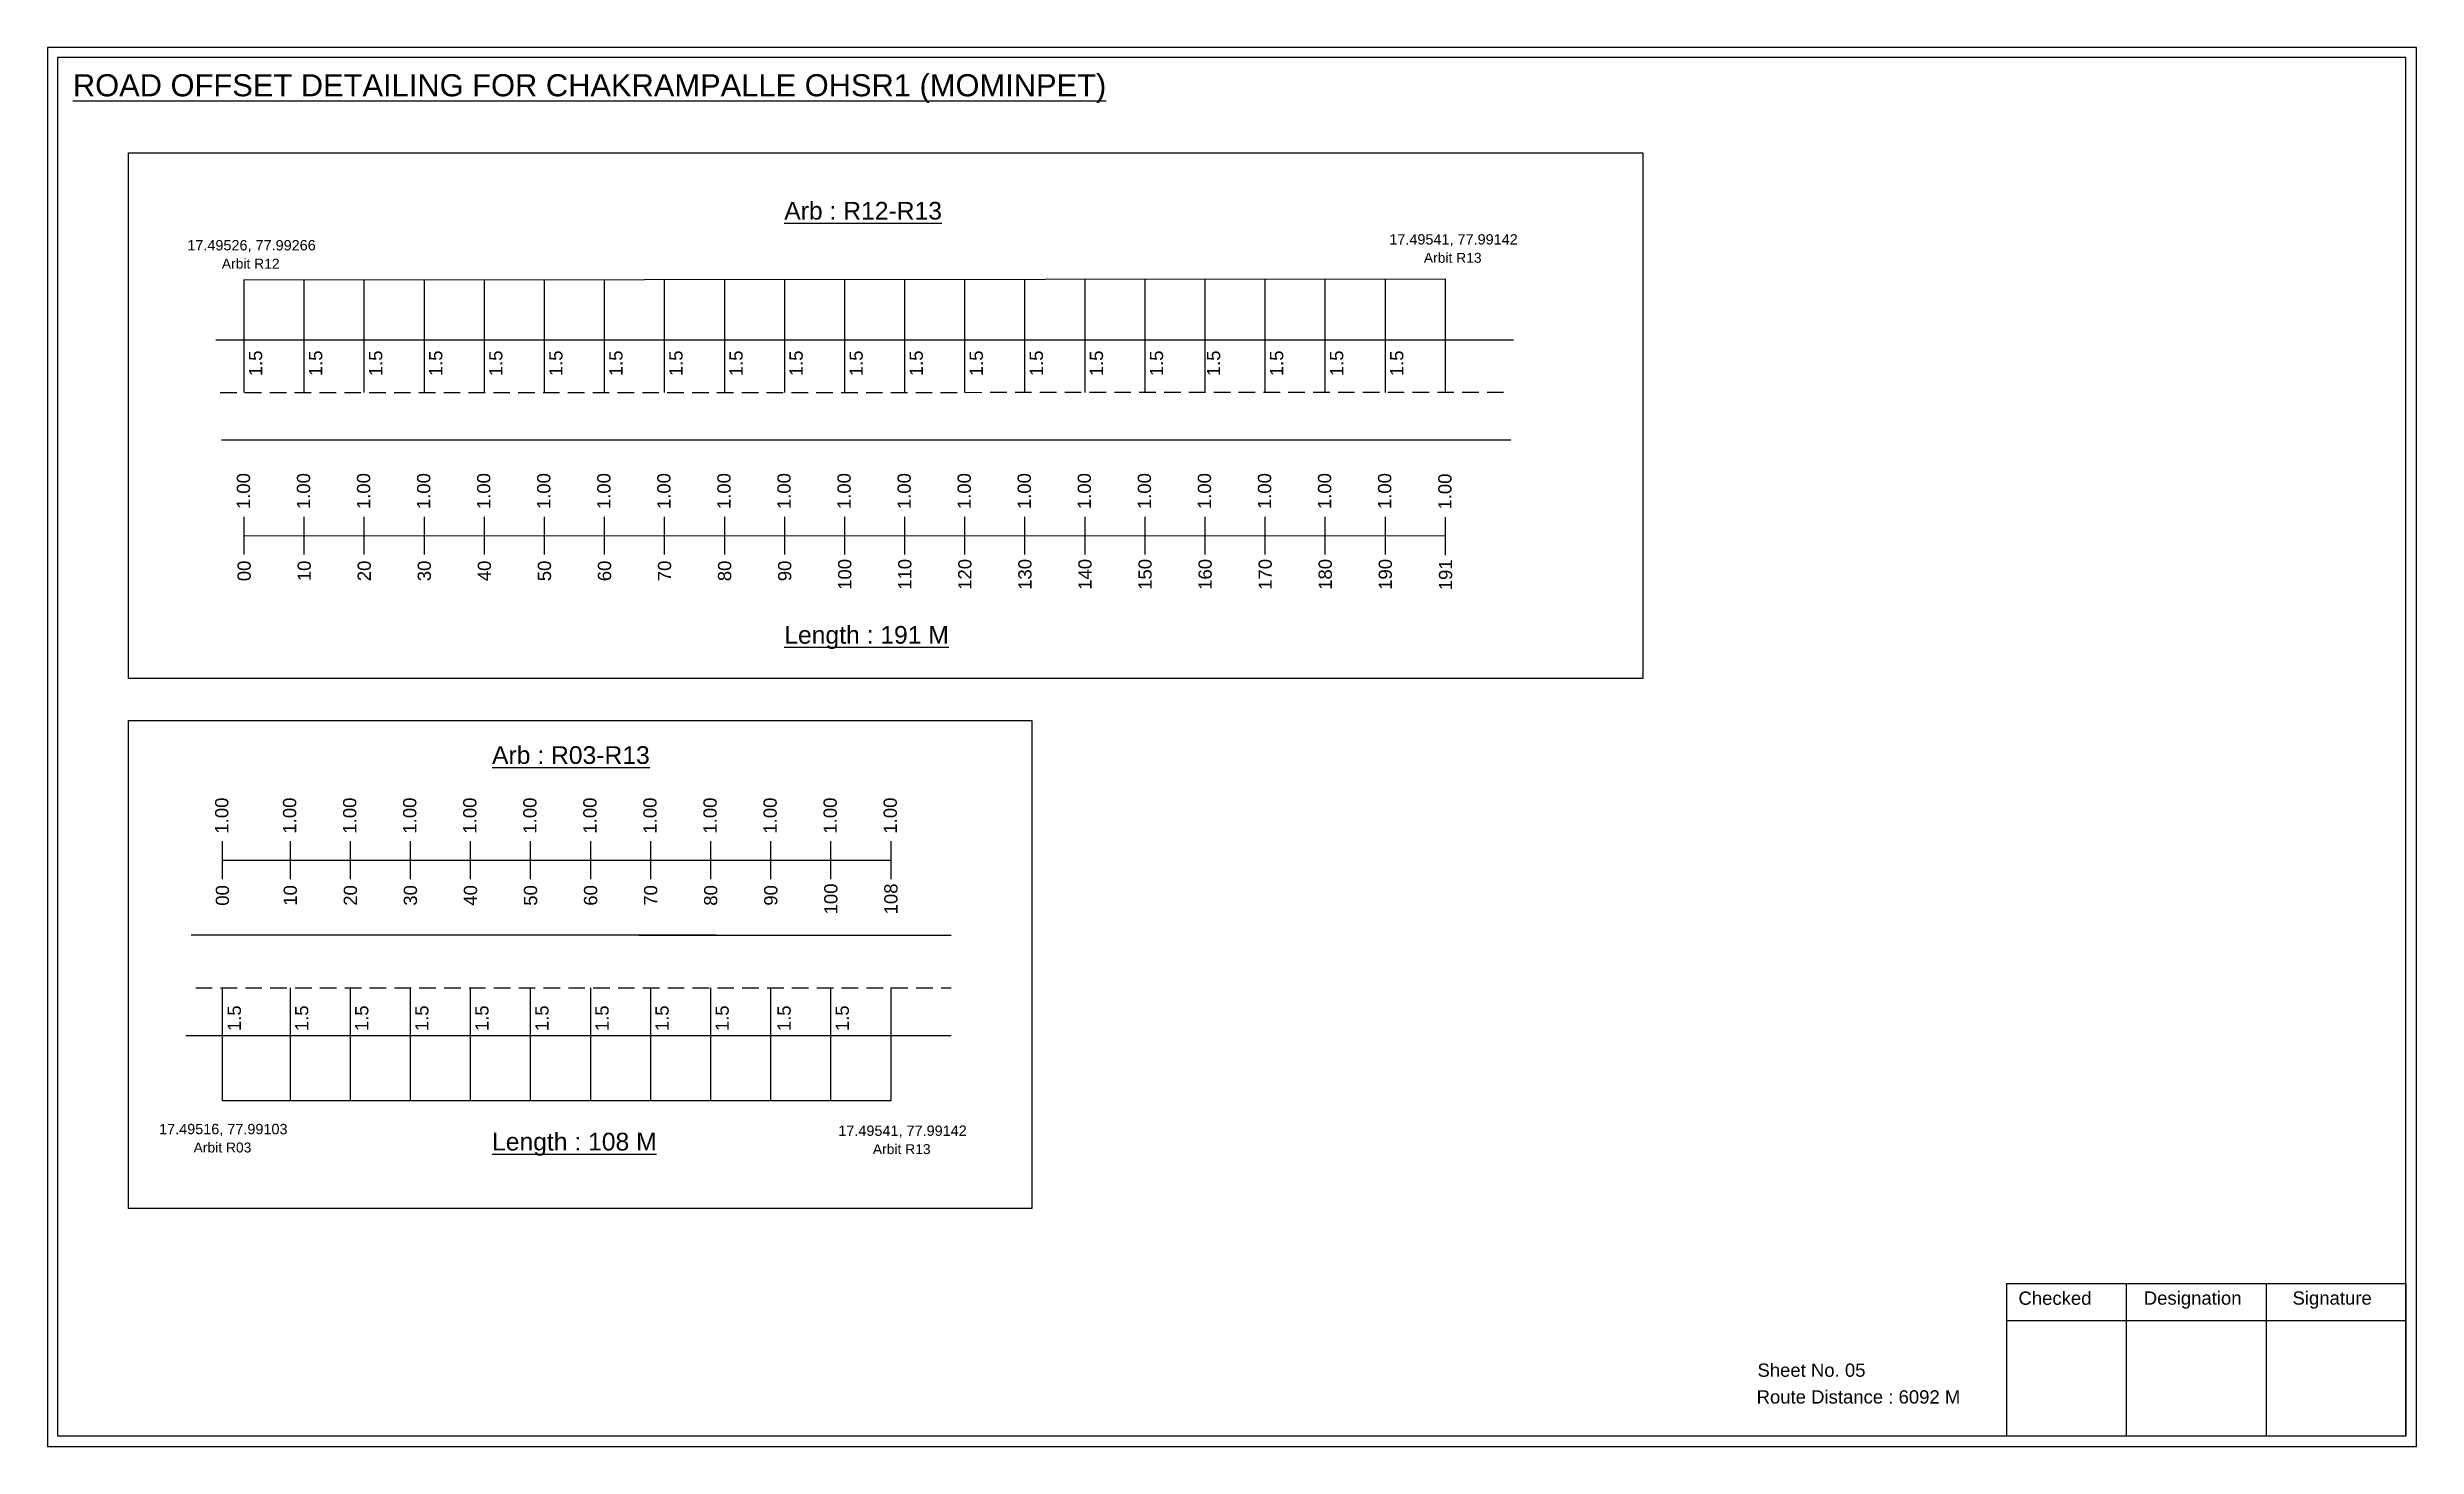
# Model space of a CAD drawing. Header units: inches. Extents: x 664 to 10563, y 382 to 1817.
# Drawn here: x 6660 to 7196, y 1354 to 1670 of the extents above; entities that cross this region are included whole.
import ezdxf

# ---------------------------------------------------------------- set-up
doc = ezdxf.new("R2010")
doc.units = ezdxf.units.IN
doc.header["$MEASUREMENT"] = 0
doc.linetypes.add('DASHED2', pattern=[0.375, 0.25, -0.125])
doc.layers.add('PDF_Geometry', color=7, linetype='Continuous')
doc.layers.add('PDF_Text', color=5, linetype='Continuous')
doc.styles.add('PDF Arial', font='arial.ttf')
doc.styles.get("Standard").update_dxf_attribs({"font": 'arial.ttf'})

msp = doc.modelspace()

# ---------------------------------------------------------------- texts
at = {"color": 242, "true_color": 0xcd2027}
for s, height, p in [('%%UROAD OFFSET DETAILING FOR CHAKRAMPALLE OHSR1 (MOMINPET)', 5, (6665.44, 1659.25)), ('%%UArb : R12-R13', 4, (6826.52, 1631.35)), ('%%ULength : 191 M', 4, (6826.52, 1535.35)), ('%%UArb : R03-R13', 4, (6760.35, 1508.14)), ('%%ULength : 108 M', 4, (6760.35, 1420.64))]:
    msp.add_text(s, height=height, dxfattribs=at).set_placement(p)
at = {"color": 5}
for s, height, p in [('17.49526, 77.99266', 2.34, (6691.35, 1624.37)), ('17.49541, 77.99142', 2.34, (6963.52, 1625.7)), ('Arbit R12', 2.246, (6699.17, 1620.24)), ('Arbit R13', 2.246, (6971.34, 1621.57)), ('17.49516, 77.99103', 2.34, (6684.96, 1424.32)), ('Arbit R03', 2.246, (6692.78, 1420.19)), ('17.49541, 77.99142', 2.34, (6838.76, 1423.95)), ('Arbit R13', 2.246, (6846.58, 1419.82))]:
    msp.add_text(s, height=height, dxfattribs=at).set_placement(p)
for p in [(6708.3, 1595.89), (6721.9, 1595.89), (6735.5, 1595.89), (6749.1, 1595.89), (6762.7, 1595.89), (6776.3, 1595.89), (6789.9, 1595.89), (6803.5, 1595.89), (6817.1, 1595.89), (6830.7, 1595.89), (6844.3, 1595.89), (6857.9, 1595.89), (6871.5, 1595.89), (6885.1, 1595.89), (6898.7, 1595.89), (6912.3, 1595.89), (6925.22, 1595.89), (6939.5, 1595.89), (6953.1, 1595.89), (6966.7, 1595.89), (6703.49, 1447.65), (6718.75, 1447.65), (6732.35, 1447.65), (6745.95, 1447.65), (6759.55, 1447.65), (6773.15, 1447.65), (6786.75, 1447.65), (6800.35, 1447.65), (6813.95, 1447.65), (6827.98, 1447.65), (6841.15, 1447.65)]:
    msp.add_text('1.5', height=3, rotation=90).set_placement(p)
at = {"color": 217, "true_color": 0x93278f}
for s, p in [('1.00', (6705.56, 1565.81)), ('1.00', (6719.16, 1565.81)), ('1.00', (6732.76, 1565.81)), ('1.00', (6746.36, 1565.81)), ('1.00', (6759.96, 1565.81)), ('1.00', (6773.56, 1565.81)), ('1.00', (6787.16, 1565.81)), ('1.00', (6800.76, 1565.81)), ('1.00', (6814.36, 1565.81)), ('1.00', (6827.96, 1565.81)), ('1.00', (6841.56, 1565.81)), ('1.00', (6855.16, 1565.81)), ('1.00', (6868.76, 1565.81)), ('1.00', (6882.36, 1565.81)), ('1.00', (6895.96, 1565.81)), ('1.00', (6909.56, 1565.81)), ('1.00', (6923.16, 1565.81)), ('1.00', (6936.76, 1565.81)), ('1.00', (6950.36, 1565.81)), ('1.00', (6963.96, 1565.81)), ('1.00', (6977.6, 1565.71)), ('00', (6705.71, 1549.49)), ('10', (6719.31, 1549.49)), ('20', (6732.91, 1549.49)), ('30', (6746.51, 1549.49)), ('40', (6760.11, 1549.49)), ('50', (6773.71, 1549.49)), ('60', (6787.31, 1549.49)), ('70', (6800.91, 1549.49)), ('80', (6814.51, 1549.49)), ('90', (6828.11, 1549.49)), ('100', (6841.71, 1547.54)), ('110', (6855.31, 1547.54)), ('120', (6868.91, 1547.54)), ('130', (6882.51, 1547.54)), ('140', (6896.11, 1547.54)), ('150', (6909.71, 1547.54)), ('160', (6923.31, 1547.54)), ('170', (6936.91, 1547.54)), ('180', (6950.51, 1547.54)), ('190', (6964.11, 1547.54)), ('191', (6977.75, 1547.44)), ('1.00', (6700.64, 1492.36)), ('1.00', (6716.01, 1492.36)), ('1.00', (6729.61, 1492.36)), ('1.00', (6743.21, 1492.36)), ('1.00', (6756.81, 1492.36)), ('1.00', (6770.41, 1492.36)), ('1.00', (6784.01, 1492.36)), ('1.00', (6797.61, 1492.36)), ('1.00', (6811.21, 1492.36)), ('1.00', (6824.81, 1492.36)), ('1.00', (6838.41, 1492.36)), ('1.00', (6852.01, 1492.36)), ('100', (6838.56, 1474.08)), ('108', (6852.16, 1474.08)), ('00', (6700.79, 1476.04)), ('10', (6716.16, 1476.04)), ('20', (6729.76, 1476.04)), ('30', (6743.36, 1476.04)), ('40', (6756.96, 1476.04)), ('50', (6770.56, 1476.04)), ('60', (6784.16, 1476.04)), ('70', (6797.76, 1476.04)), ('80', (6811.36, 1476.04)), ('90', (6824.96, 1476.04))]:
    msp.add_text(s, height=3, rotation=90, dxfattribs=at).set_placement(p)
for s, p in [('Sheet No. 05', (7046.88, 1369.41)), ('Route Distance : 6092 M', (7046.69, 1363.36))]:
    msp.add_text(s, height=3).set_placement(p)
at = {"layer": 'PDF_Text', "color": 7, "attachment_point": 7, "style": 'PDF Arial'}
for s, insert, char_height in [('Checked', (7105.98, 1385.66), 3.001), ('Designation', (7134.36, 1384.83), 3.0006), ('Signature', (7168.04, 1384.83), 3.001)]:
    msp.add_mtext(s, dxfattribs=dict(at, insert=insert, char_height=char_height))

# ---------------------------------------------------------------- linework, layer by layer
at = {"color": 5}
for p, q in [((6704.23, 1617.73), (6976.27, 1617.93)), ((6699.32, 1431.92), (6850.69, 1431.92))]:
    msp.add_line(p, q, dxfattribs=at)
for p, q in [((6704.23, 1592.22), (6704.23, 1617.75)), ((6717.83, 1592.22), (6717.83, 1617.75)), ((6731.43, 1592.22), (6731.43, 1617.75)), ((6745.03, 1592.22), (6745.03, 1617.75)), ((6758.63, 1592.22), (6758.63, 1617.75)), ((6772.23, 1592.22), (6772.23, 1617.75)), ((6785.83, 1592.22), (6785.83, 1617.75)), ((6799.43, 1592.22), (6799.43, 1617.75)), ((6813.03, 1592.22), (6813.03, 1617.75)), ((6826.63, 1592.22), (6826.63, 1617.75)), ((6840.23, 1592.22), (6840.23, 1617.75)), ((6853.83, 1592.22), (6853.83, 1617.75)), ((6867.43, 1592.22), (6867.43, 1617.75)), ((6881.03, 1592.22), (6881.03, 1617.75)), ((6894.63, 1592.22), (6894.63, 1617.75)), ((6908.23, 1592.22), (6908.23, 1617.75)), ((6921.83, 1592.22), (6921.83, 1617.75)), ((6935.43, 1592.22), (6935.43, 1617.75)), ((6949.03, 1592.22), (6949.03, 1617.75)), ((6962.63, 1592.22), (6962.63, 1617.75)), ((6976.27, 1592.38), (6976.27, 1617.93)), ((6697.82, 1604.1), (6991.66, 1604.1)), ((6699.07, 1581.53), (6991.06, 1581.49)), ((6811.09, 1469.34), (6692.23, 1469.34)), ((6793.61, 1469.34), (6864.29, 1469.34)), ((6699.32, 1431.92), (6699.32, 1457.45)), ((6714.69, 1431.92), (6714.69, 1457.45)), ((6728.29, 1431.92), (6728.29, 1457.45)), ((6741.89, 1431.92), (6741.89, 1457.45)), ((6755.49, 1431.92), (6755.49, 1457.45)), ((6769.09, 1431.92), (6769.09, 1457.45)), ((6782.69, 1431.92), (6782.69, 1457.45)), ((6796.29, 1431.92), (6796.29, 1457.45)), ((6809.89, 1431.92), (6809.89, 1457.45)), ((6823.49, 1431.92), (6823.49, 1457.45)), ((6837.09, 1431.92), (6837.09, 1457.45)), ((6850.69, 1431.92), (6850.69, 1457.45)), ((6691.03, 1446.65), (6864.29, 1446.65))]:
    msp.add_line(p, q)
at = {"linetype": 'DASHED2', "ltscale": 15}
for p, q in [((6698.78, 1592.21), (6989.39, 1592.27)), ((6693.26, 1457.45), (6864.29, 1457.45))]:
    msp.add_line(p, q, dxfattribs=at)
at = {"color": 217, "true_color": 0x93278f}
for p, q in [((6704.23, 1555.52), (6704.23, 1564.07)), ((6717.83, 1555.52), (6717.83, 1564.07)), ((6731.43, 1555.52), (6731.43, 1564.07)), ((6745.03, 1555.52), (6745.03, 1564.07)), ((6758.63, 1555.52), (6758.63, 1564.07)), ((6772.23, 1555.52), (6772.23, 1564.07)), ((6785.83, 1555.52), (6785.83, 1564.07)), ((6799.43, 1555.52), (6799.43, 1564.07)), ((6813.03, 1555.52), (6813.03, 1564.07)), ((6826.63, 1555.52), (6826.63, 1564.07)), ((6840.23, 1555.52), (6840.23, 1564.07)), ((6853.83, 1555.52), (6853.83, 1564.07)), ((6867.43, 1555.52), (6867.43, 1564.07)), ((6881.03, 1555.52), (6881.03, 1564.07)), ((6894.63, 1555.52), (6894.63, 1564.07)), ((6908.23, 1555.52), (6908.23, 1564.07)), ((6921.83, 1555.52), (6921.83, 1564.07)), ((6935.43, 1555.52), (6935.43, 1564.07)), ((6949.03, 1555.52), (6949.03, 1564.07)), ((6962.63, 1555.52), (6962.63, 1564.07)), ((6976.27, 1555.42), (6976.27, 1563.97)), ((6704.23, 1559.79), (6976.27, 1559.84)), ((6699.32, 1482.06), (6699.32, 1490.62)), ((6699.32, 1486.33), (6850.69, 1486.33)), ((6714.69, 1482.06), (6714.69, 1490.62)), ((6728.29, 1482.06), (6728.29, 1490.62)), ((6741.89, 1482.06), (6741.89, 1490.62)), ((6755.49, 1482.06), (6755.49, 1490.62)), ((6769.09, 1482.06), (6769.09, 1490.62)), ((6782.69, 1482.06), (6782.69, 1490.62)), ((6796.29, 1482.06), (6796.29, 1490.62)), ((6809.89, 1482.06), (6809.89, 1490.62)), ((6823.49, 1482.06), (6823.49, 1490.62)), ((6837.09, 1482.06), (6837.09, 1490.62)), ((6850.69, 1482.06), (6850.69, 1490.62))]:
    msp.add_line(p, q, dxfattribs=at)
for points in [[(6678, 1646.48), (7020.9, 1646.48), (7020.9, 1527.48), (6678, 1527.48)], [(6678, 1518), (6882.56, 1518), (6882.56, 1407.51), (6678, 1407.51)]]:
    msp.add_lwpolyline(points, close=True)
at = {"layer": 'PDF_Geometry'}
for points in [[(6659.67, 1670.32), (6659.67, 1353.61), (7196.14, 1353.61), (7196.14, 1670.32)], [(6661.99, 1668), (6661.99, 1356.03), (7193.72, 1356.03), (7193.72, 1668)]]:
    msp.add_lwpolyline(points, close=True, dxfattribs=at)
at = {"layer": 'PDF_Geometry', "color": 242, "true_color": 0xcc1f26}
msp.add_lwpolyline([(7193.72, 1355.94), (7103.38, 1355.94), (7103.38, 1390.55), (7193.72, 1390.55)], close=True, dxfattribs=at)
for points in [[(7130.36, 1390.55), (7130.36, 1355.94)], [(7162.09, 1390.55), (7162.09, 1355.94)], [(7103.38, 1382.17), (7193.72, 1382.17)]]:
    msp.add_lwpolyline(points, dxfattribs=at)

msp.set_redraw_order([(e.dxf.handle, doc.entitydb.next_handle()) for e in msp.query("TEXT MTEXT ATTDEF DIMENSION ARC_DIMENSION")])  # texts and dimensions are drawn at this point

doc.saveas('drawing.dxf')
